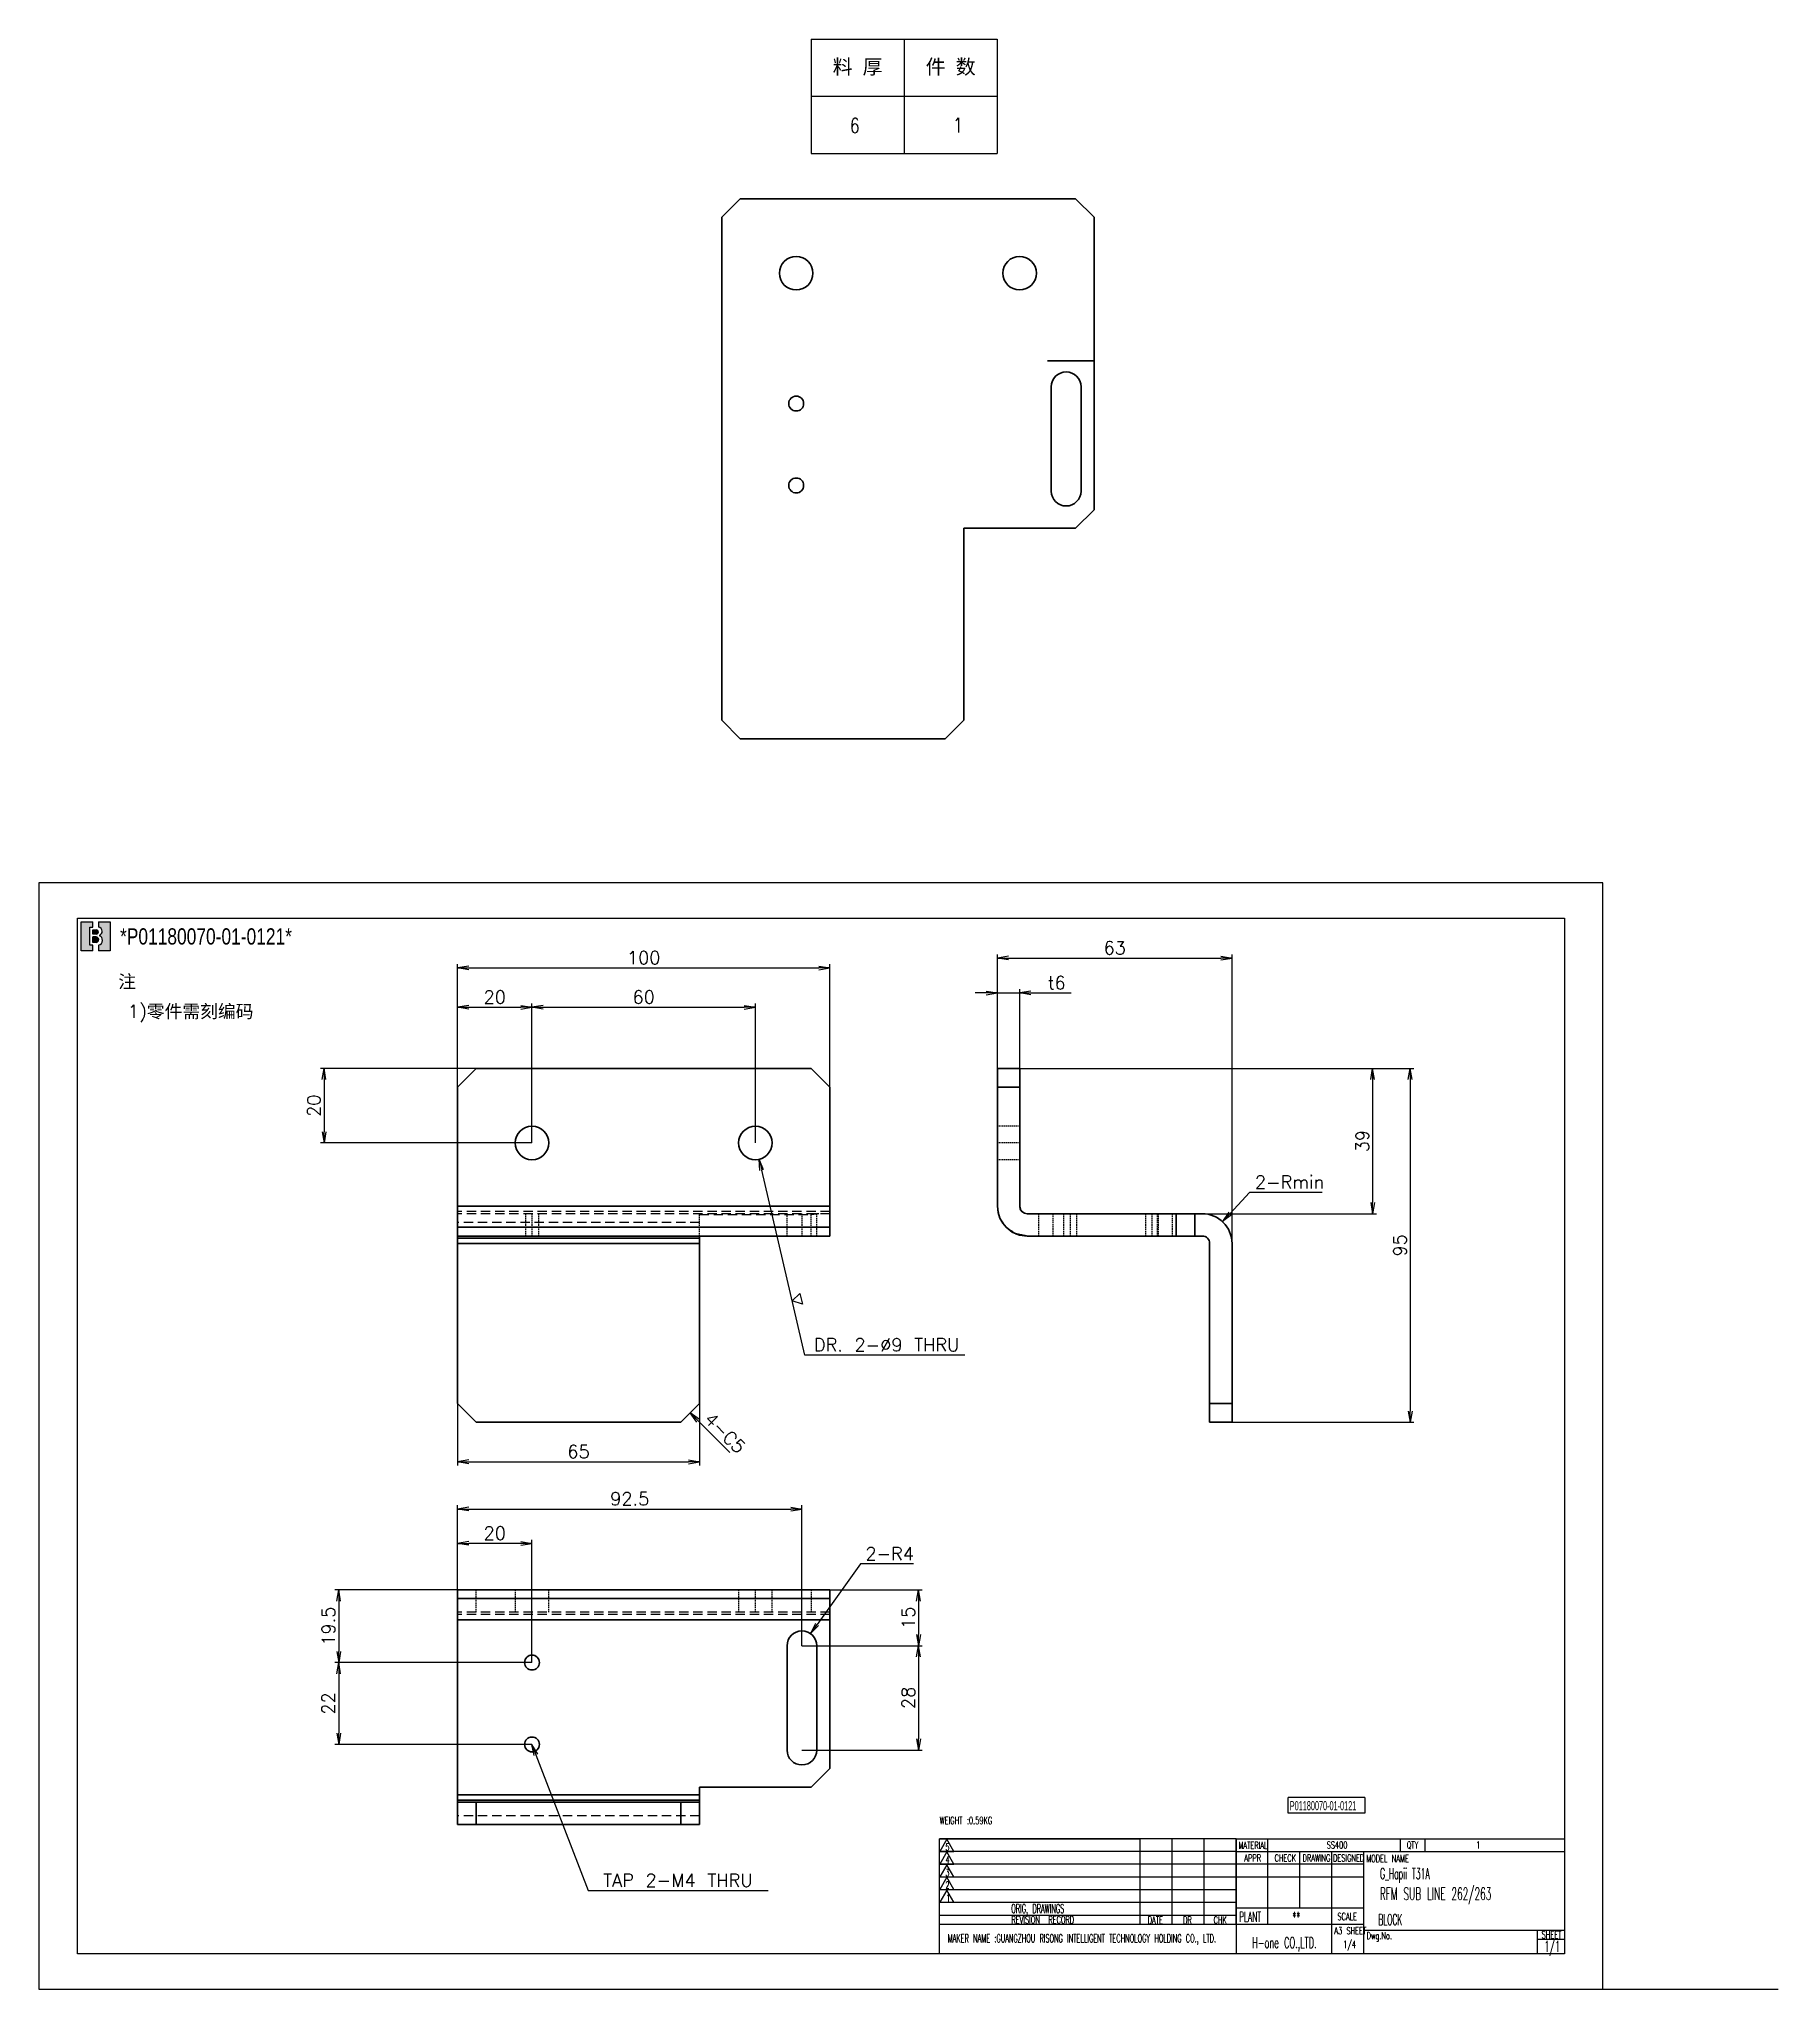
# Model space of a CAD drawing. Header units: inches. Extents: x 172 to 639, y 12 to 535.
import ezdxf
from ezdxf.enums import TextEntityAlignment as Align

# ---------------------------------------------------------------- set-up
doc = ezdxf.new("R2010")
doc.units = ezdxf.units.IN
doc.header["$MEASUREMENT"] = 0
doc.linetypes.add('HIDDEN-HOKUTO', pattern=[3.8, 2.5, -1.3])
doc.layers.add('AM_HID', color=1, linetype='HIDDEN-HOKUTO', lineweight=25)
doc.layers.add('title_frame', color=7, linetype='Continuous')
doc.layers.add('word_dim', color=253, linetype='Continuous')
doc.styles.add('DIM', font='romans.shx', dxfattribs={"width": 0.8, "bigfont": 'bigfont.shx'})
doc.styles.add('MX_NOTE_STANDARD', font='txt.shx', dxfattribs={"bigfont": 'bigfont.shx'})
doc.styles.get("Standard").update_dxf_attribs({"font": 'txt', "bigfont": 'gbcbig.shx'})
doc.dimstyles.new('STANDARD 1-1', dxfattribs={"dimtxt": 3.5, "dimasz": 3, "dimexe": 1, "dimexo": 0, "dimgap": 1, "dimtad": 3, "dimdsep": 46, "dimtxsty": 'Standard', "dimblk1": 'OPEN', "dimblk2": 'OPEN', "dimsah": 1, "dimcen": 0, "dimclrt": 3, "dimazin": 2, "dimtfac": 1, "dimtmove": 0, "dimatfit": 3, "dimldrblk": 'OPEN', "dimfxl": 0, "dimtolj": 1, "dimtzin": 0, "dimarcsym": 0})
doc.dimstyles.new('STANDARD 1-1$3', dxfattribs={"dimtxt": 3.5, "dimasz": 3, "dimexe": 1, "dimexo": 0, "dimgap": 1, "dimtad": 3, "dimtoh": 1, "dimdsep": 46, "dimtxsty": 'Standard', "dimblk1": 'OPEN', "dimblk2": 'OPEN', "dimsah": 1, "dimcen": 0, "dimclrt": 3, "dimazin": 2, "dimtfac": 1, "dimtofl": 0, "dimtmove": 0, "dimatfit": 3, "dimldrblk": 'OPEN', "dimfxl": 0, "dimtolj": 1, "dimtzin": 0, "dimarcsym": 0})
doc.dimstyles.new('STANDARD 1-1$4', dxfattribs={"dimtxt": 3.5, "dimasz": 3, "dimexe": 1, "dimexo": 0, "dimgap": 1, "dimtad": 3, "dimtoh": 1, "dimdsep": 46, "dimtxsty": 'Standard', "dimblk1": 'OPEN', "dimblk2": 'OPEN', "dimsah": 1, "dimcen": 0, "dimclrt": 3, "dimazin": 2, "dimtfac": 1, "dimtofl": 0, "dimtmove": 0, "dimatfit": 3, "dimldrblk": 'OPEN', "dimfxl": 0, "dimtolj": 1, "dimtzin": 0, "dimarcsym": 0})

msp = doc.modelspace()

# ---------------------------------------------------------------- texts
at = {"ltscale": 2, "char_height": 3.5, "attachment_point": 1}
for s, insert, width in [('{\\fSimSun|b0|i0|c134|p2;\\C3;注}', (192.8624140648114, 284.0252590830479), 10.36469167833275), ('{\\Fromans,bigfont|c134;\\C3;1)\\fSimSun|b0|i0|c134|p2;零件需刻编码}', (195.4276689222404, 276.0173102441928), 96.90613264959393)]:
    msp.add_mtext(s, dxfattribs=dict(at, insert=insert, width=width))
at = {"linetype": 'Continuous', "insert": (531.7229470409891, 42.26465797007915), "char_height": 3, "width": 50.90000000000009, "attachment_point": 4}
msp.add_mtext('{\\W0.5;\\C3;G_Hapii T31A}', dxfattribs=at)
at = {"layer": 'title_frame', "color": 3, "style": 'MX_NOTE_STANDARD'}
for s, height, width, p in [('WEIGHT :0.59KG ', 1.96, 0.5450000000000002, (413.4451166031447, 56.06038438047255)), ('5', 1.87964, 0.5450000000000002, (415.0060804466864, 48.95896538134331)), ('4', 1.87964, 0.5450000000000002, (415.0060804466864, 45.55121933180782)), ('MATERIAL', 1.933344, 0.5450000000000002, (493.7179282605155, 49.38292582769065)), ('APPR', 1.933344, 0.5450000000000002, (495.3136076712633, 45.98116751880081)), ('CHECK', 1.933344, 0.5450000000000002, (503.4094674465393, 45.98116751880081)), ('DRAWING', 1.933344, 0.5450000000000002, (510.9289680405725, 45.98116751880081)), ('SS400', 1.933344, 0.5450000000000002, (517.4191683177867, 49.46685184678574)), ('DESIGNED', 1.933344, 0.5450000000000002, (519.1204477651133, 45.98116751880081)), ('MODEL NAME', 1.933344, 0.5450000000000002, (528.0488874720265, 45.8338155729267)), ('QTY', 1.933344, 0.5450000000000002, (538.9189290602314, 49.46685184678574)), ('1', 1.933344, 0.5450000000000002, (557.546748197821, 49.46685184678574)), ('3', 1.87964, 0.5450000000000002, (415.0060804466864, 42.0922727321573)), ('2', 1.87964, 0.5450000000000002, (415.0060804466864, 38.74738748608217)), ('1', 1.87964, 0.5450000000000002, (415.2023225258251, 35.28844088642801)), ('RFM SUB LINE 262/263', 3.300000000000001, 0.534099999999995, (531.6846182337847, 35.69556267194059)), ('ORIG, DRAWINGS', 2.362976051216126, 0.5450000000000002, (432.694622463119, 32.18315229193978)), ('PLANT', 2.6852, 0.5450000000000002, (493.8818631351985, 29.83839702445186)), ('**', 2.6852, 0.5450000000000002, (508.238763791576, 29.83839702445186)), ('SCALE', 1.933344, 0.5450000000000002, (520.2964227764257, 30.27901500872905)), ('BLOCK', 2.94, 0.5, (531.2707941761998, 28.95342317117103)), ('MAKER NAME :GUANGZHOU RISONG INTELLIGENT TECHNOLOGY HOLDING CO., LTD.', 2.16, 0.5341000000000022, (415.6446737891326, 24.31081661021891)), ('REVISION  RECORD', 1.933344, 0.5450000000000002, (432.7446517501901, 29.40172945373489)), ('DATE', 1.933344, 0.5450000000000002, (469.358100363004, 29.32187473549276)), ('DR', 1.933344, 0.5450000000000002, (478.8520883248946, 29.31165657825988)), ('CHK', 1.933344, 0.5450000000000002, (487.028726085782, 29.34442039534917)), ('A3 SHEET', 1.933344, 0.5450000000000002, (519.4754155687494, 26.46147095786147)), ('Dwg.No.', 1.933344, 0.5450000000000002, (528.1347425642105, 25.14257260336819)), ('SHEET', 1.933344, 0.5450000000000002, (575.1357179656422, 25.37196048447878)), ('H-one CO.,LTD.', 2.94, 0.5450000000000002, (497.4016864319217, 22.76287932477646)), ('1/4', 1.933344, 0.5450000000000002, (521.8271586217832, 22.78216672842029)), ('1/1', 3, 0.5340999999999667, (575.8526394198796, 21.72027200789818))]:
    msp.add_text(s, height=height, dxfattribs=dict(at, width=width)).set_placement(p)
at = {"layer": 'title_frame', "color": 3, "insert": (507.4871691256792, 62.22339886842166), "char_height": 2.45, "width": 4.110702489910182, "attachment_point": 1, "style": 'MX_NOTE_STANDARD'}
msp.add_mtext('{\\f3 of 9 Barcode|b0|i0|c0|p82;\\W0.5;P01180070-\\f3 of 9 Barcode|b0|i0|c134|p82;01\\f3 of 9 Barcode|b0|i0|c0|p82;-0\\f3 of 9 Barcode|b0|i0|c134|p82;121}', dxfattribs=at)
at = {"layer": 'word_dim', "color": 3, "linetype": 'Continuous', "ltscale": 2}
msp.add_text('4-C5', height=3.5, rotation=315, dxfattribs=at).set_placement((349.9691028541072, 164.4391683240079))
at = {"layer": 'word_dim', "color": 3, "linetype": 'Continuous', "insert": (193.3359669080034, 296.5656863137648), "char_height": 4.361, "width": 100, "attachment_point": 1}
msp.add_mtext('{\\f3 of 9 Barcode|b0|i0|c0|p82;\\W0.8;*P01180070-\\f3 of 9 Barcode|b0|i0|c134|p82;01\\f3 of 9 Barcode|b0|i0|c0|p82;-0\\f3 of 9 Barcode|b0|i0|c134|p82;121\\f3 of 9 Barcode|b0|i0|c0|p82;*}', dxfattribs=at)
at = {"layer": 'word_dim', "color": 3, "linetype": 'Continuous', "ltscale": 2, "insert": (323.0721511995741, 39.20826302691568), "char_height": 3.5, "attachment_point": 7}
msp.add_mtext('\\A1;TAP 2-M4 THRU', dxfattribs=at)

# ---------------------------------------------------------------- blocks, each defined once
blk = doc.blocks.new('B\\M+18B40\\M+196A7\\M+100CF\\M+100B0\\M+100B8')
blk.add_hatch(color=1).paths.add_polyline_path([(0.3999999986702711, 0.8149999997779807), (0.3999999986702711, 0.9999999997779806), (-1.3297288e-09, 0.9999999997779806), (-1.3297288e-09, -2.220193e-10), (0.3999999986702711, -2.220193e-10), (0.3999999986702711, 0.1849999997779807), (0.2999999986702711, 0.1849999997779807), (0.2999999986702711, 0.8149999997779807)])
h = blk.add_hatch(color=1)
edge = h.paths.add_edge_path()
edge.add_arc((0.5299999986702706, 0.6449999997779808), 0.07, 359.9999999999989, 450)
edge.add_line((0.5299999986702706, 0.7149999997779806), (0.3999999986702711, 0.7149999997779806))
edge.add_line((0.3999999986702711, 0.7149999997779806), (0.3999999986702711, 0.5749999997779809))
edge.add_line((0.3999999986702711, 0.5749999997779809), (0.5299999986702701, 0.5749999997779809))
edge.add_arc((0.5299999986702701, 0.6449999997779808), 0.07, 270, 359.9999999999999)
h = blk.add_hatch(color=1)
edge = h.paths.add_edge_path()
edge.add_line((0.5999999986702714, 0.9999999997779806), (0.5999999986702718, 0.8142220507965398))
edge.add_arc((0.5849999986702712, 0.6699999997779816), 0.1449999999999991, -5.115907697472721e-13, 84.06222754839428, ccw=False)
edge.add_arc((0.5849999986702707, 0.6699999997779802), 0.1449999999999993, -69.82872865353448, 1.1368683772161603e-13, ccw=False)
edge.add_line((0.6349999986702715, 0.5338934238898192), (0.6349999986702711, 0.5120827805020305))
edge.add_arc((0.5699999986702688, 0.3549999997779789), 0.1700000000000021, 3.979039320256561e-13, 67.5204943905955, ccw=False)
edge.add_arc((0.5699999986702724, 0.3549999997779802), 0.1699999999999993, -79.83575137827683, 0, ccw=False)
edge.add_line((0.5999999986702714, 0.1876679944711657), (0.5999999986702714, -2.220192918400699e-10))
edge.add_line((0.5999999986702714, -2.220193e-10), (0.9999999986702712, -2.220193e-10))
edge.add_line((0.9999999986702712, -2.220193e-10), (0.9999999986702712, 0.9999999997779806))
edge.add_line((0.9999999986702712, 0.9999999997779806), (0.5999999986702714, 0.9999999997779806))
h = blk.add_hatch(color=1)
edge = h.paths.add_edge_path()
edge.add_arc((0.5149999986702705, 0.3799999997779802), 0.095, 1.018e-13, 90)
edge.add_line((0.5149999986702705, 0.4749999997779804), (0.3999999986702711, 0.4749999997779808))
edge.add_line((0.3999999986702711, 0.4749999997779808), (0.3999999986702711, 0.2849999997779809))
edge.add_line((0.3999999986702711, 0.2849999997779809), (0.5149999986702718, 0.2849999997779809))
edge.add_arc((0.5149999986702718, 0.379999999777981), 0.095, 270, 360.0000000000003)
at = {"color": 1}
for p, q in [((-1.3297288e-09, -2.220193e-10), (-1.3297288e-09, 0.9999999997779806)), ((-1.3297288e-09, 0.9999999997779806), (0.3999999986702711, 0.9999999997779806)), ((0.2999999986702711, 0.8149999997779807), (0.3999999986702711, 0.8149999997779807)), ((0.2999999986702711, 0.1849999997779807), (0.2999999986702711, 0.8149999997779807)), ((0.3999999986702711, 0.8149999997779807), (0.3999999986702711, 0.9999999997779806)), ((0.3999999986702711, 0.7149999997779806), (0.5299999986702706, 0.7149999997779806)), ((0.3999999986702711, 0.5749999997779809), (0.3999999986702711, 0.7149999997779806)), ((0.5999999986702714, 0.9999999997779806), (0.5999999986702718, 0.8142220507965398)), ((0.5999999986702714, 0.9999999997779806), (0.9999999986702712, 0.9999999997779806)), ((0.9999999986702712, 0.9999999997779806), (0.9999999986702712, -2.220193e-10)), ((0.3999999986702711, 0.1849999997779807), (0.2999999986702711, 0.1849999997779807)), ((0.5299999986702701, 0.5749999997779809), (0.3999999986702711, 0.5749999997779809)), ((0.5149999986702705, 0.4749999997779804), (0.3999999986702711, 0.4749999997779808)), ((0.3999999986702711, 0.2849999997779809), (0.3999999986702711, 0.4749999997779808)), ((0.5149999986702718, 0.2849999997779809), (0.3999999986702711, 0.2849999997779809)), ((0.3999999986702711, -2.220193e-10), (0.3999999986702711, 0.1849999997779807)), ((0.5699999986702711, 0.5249999997779802), (0.5699999986702716, 0.5249999997779807)), ((0.5999999986702705, 0.6449999997779794), (0.59999999867027, 0.6449999997779803)), ((0.5999999986702714, 0.1876679944711657), (0.5999999986702714, -2.220193e-10)), ((0.6099999986702707, 0.3799999997779806), (0.609999998670272, 0.3799999997779815)), ((0.6349999986702715, 0.5338934238898192), (0.6349999986702711, 0.5120827805020305)), ((0.7299999986702704, 0.6699999997779807), (0.7299999986702704, 0.6699999997779802)), ((0.739999998670271, 0.3549999997779802), (0.739999998670271, 0.3549999997779802)), ((0.3999999986702711, -2.220193e-10), (-1.3297288e-09, -2.220193e-10)), ((0.9999999986702712, -2.220193e-10), (0.5999999986702714, -2.220193e-10))]:
    blk.add_line(p, q, dxfattribs=at)
for centre, radius, start, end in [((0.5299999986702706, 0.6449999997779808), 0.07, 359.9999999999989, 90), ((0.5849999986702712, 0.6699999997779816), 0.1449999999999991, 359.9999999999995, 84.06222754839432), ((0.5149999986702705, 0.3799999997779802), 0.095, 1.018e-13, 90), ((0.5149999986702718, 0.379999999777981), 0.095, 270, 2.799e-13), ((0.5299999986702701, 0.6449999997779808), 0.07, 270, 359.9999999999999), ((0.5699999986702724, 0.3549999997779802), 0.1699999999999993, 280.1642486217232, 0), ((0.5849999986702707, 0.6699999997779802), 0.1449999999999993, 290.1712713464655, 1.781e-13), ((0.5699999986702688, 0.3549999997779789), 0.1700000000000021, 4.58e-13, 67.52049439059552)]:
    blk.add_arc(centre, radius, start, end, dxfattribs=at)
blk.add_attdef('B機密ﾏｰｸ', (-0.0857467348302255, 1.074949466596297), '', height=0.2)
blk = doc.blocks.new('_Open')
at = {"color": 0, "lineweight": -2}
for p, q in [((-1, 0.1666666666666667), (0, 0)), ((-1, -0.1666666666666667), (0, 0)), ((0, 0), (-1, 0))]:
    blk.add_line(p, q, dxfattribs=at)
blk = doc.blocks.new('*D22')
at = {"layer": 'DEFPOINTS', "color": 0, "linetype": 'Continuous', "ltscale": 2, "transparency": 16777216}
for p in [(383.9691028541072, 285.9169467492485), (283.9691028541072, 253.9391683240079), (383.9691028541072, 253.9391683240079)]:
    blk.add_point(p, dxfattribs=at)
at = {"layer": 'word_dim', "color": 0, "linetype": 'Continuous', "lineweight": -2, "ltscale": 2, "transparency": 16777216}
for p, q in [((283.9691028541072, 253.9391683240079), (283.9691028541072, 286.9169467492485)), ((286.9691028541072, 285.9169467492485), (380.9691028541072, 285.9169467492485)), ((383.9691028541072, 253.9391683240079), (383.9691028541072, 286.9169467492485))]:
    blk.add_line(p, q, dxfattribs=at)
at = {"layer": 'word_dim', "color": 0, "linetype": 'Continuous', "lineweight": -2, "ltscale": 2, "transparency": 16777216, "xscale": 3, "yscale": 3, "zscale": 3, "rotation": 180}
blk.add_blockref('_Open', (283.9691028541072, 285.9169467492485), dxfattribs=at)
at = {"layer": 'word_dim', "color": 0, "linetype": 'Continuous', "lineweight": -2, "ltscale": 2, "transparency": 16777216, "xscale": 3, "yscale": 3, "zscale": 3}
blk.add_blockref('_Open', (383.9691028541072, 285.9169467492485), dxfattribs=at)
at = {"layer": 'word_dim', "color": 3, "linetype": 'Continuous', "ltscale": 2, "transparency": 16777216, "insert": (333.9691028541072, 288.6669467492485), "char_height": 3.5, "attachment_point": 5}
blk.add_mtext('\\A1;100', dxfattribs=at)
blk = doc.blocks.new('*D23')
at = {"layer": 'DEFPOINTS', "color": 0, "linetype": 'Continuous', "ltscale": 2, "transparency": 16777216}
for p in [(428.9691028541072, 258.9391683240079), (491.9691028541072, 163.9391683240079), (539.8190249309353, 163.9391683240079)]:
    blk.add_point(p, dxfattribs=at)
at = {"layer": 'word_dim', "color": 0, "linetype": 'Continuous', "lineweight": -2, "ltscale": 2, "transparency": 16777216}
for p, q in [((428.9691028541072, 258.9391683240079), (540.8190249309354, 258.9391683240079)), ((539.8190249309353, 255.9391683240079), (539.8190249309353, 166.9391683240079)), ((491.9691028541072, 163.9391683240079), (540.8190249309353, 163.9391683240079))]:
    blk.add_line(p, q, dxfattribs=at)
at = {"layer": 'word_dim', "color": 0, "linetype": 'Continuous', "lineweight": -2, "ltscale": 2, "transparency": 16777216, "xscale": 3, "yscale": 3, "zscale": 3}
for p, rotation in [((539.8190249309354, 258.9391683240079), 90), ((539.8190249309353, 163.9391683240079), 270)]:
    blk.add_blockref('_Open', p, dxfattribs=dict(at, rotation=rotation))
at = {"layer": 'word_dim', "color": 3, "linetype": 'Continuous', "ltscale": 2, "transparency": 16777216, "insert": (537.0690249309353, 211.439168324008), "char_height": 3.5, "attachment_point": 5, "rotation": 90}
blk.add_mtext('\\A1;95', dxfattribs=at)
blk = doc.blocks.new('*D24')
at = {"layer": 'DEFPOINTS', "color": 0, "linetype": 'Continuous', "ltscale": 2, "transparency": 16777216}
for p in [(491.9691028541072, 288.561520659323), (428.9691028541072, 258.9391683240079), (491.9691028541072, 206.0028397614748)]:
    blk.add_point(p, dxfattribs=at)
at = {"layer": 'word_dim', "color": 0, "linetype": 'Continuous', "lineweight": -2, "ltscale": 2, "transparency": 16777216}
for p, q in [((428.9691028541072, 258.9391683240079), (428.9691028541072, 289.561520659323)), ((431.9691028541072, 288.561520659323), (488.9691028541072, 288.561520659323)), ((491.9691028541072, 206.0028397614748), (491.9691028541072, 289.561520659323))]:
    blk.add_line(p, q, dxfattribs=at)
at = {"layer": 'word_dim', "color": 0, "linetype": 'Continuous', "lineweight": -2, "ltscale": 2, "transparency": 16777216, "xscale": 3, "yscale": 3, "zscale": 3, "rotation": 180}
blk.add_blockref('_Open', (428.9691028541072, 288.561520659323), dxfattribs=at)
at = {"layer": 'word_dim', "color": 0, "linetype": 'Continuous', "lineweight": -2, "ltscale": 2, "transparency": 16777216, "xscale": 3, "yscale": 3, "zscale": 3}
blk.add_blockref('_Open', (491.9691028541072, 288.561520659323), dxfattribs=at)
at = {"layer": 'word_dim', "color": 3, "linetype": 'Continuous', "ltscale": 2, "transparency": 16777216, "insert": (460.4691028541072, 291.311520659323), "char_height": 3.5, "attachment_point": 5}
blk.add_mtext('\\A1;63', dxfattribs=at)
blk = doc.blocks.new('*D25')
at = {"layer": 'DEFPOINTS', "color": 0, "linetype": 'Continuous', "ltscale": 2, "transparency": 16777216}
for p in [(434.9691028541072, 279.2026345399951), (428.9691028541072, 258.9391683240079), (434.9691028541072, 258.9391683240079)]:
    blk.add_point(p, dxfattribs=at)
at = {"layer": 'word_dim', "color": 0, "linetype": 'Continuous', "lineweight": -2, "ltscale": 2, "transparency": 16777216}
for p, q in [((425.9691028541072, 279.2026345399951), (422.9691028541072, 279.2026345399951)), ((428.9691028541072, 258.9391683240079), (428.9691028541072, 280.2026345399951)), ((428.9691028541072, 279.2026345399951), (434.9691028541072, 279.2026345399951)), ((434.9691028541072, 258.9391683240079), (434.9691028541072, 280.2026345399951)), ((437.9691028541072, 279.2026345399951), (448.8024361874405, 279.2026345399951))]:
    blk.add_line(p, q, dxfattribs=at)
at = {"layer": 'word_dim', "color": 0, "linetype": 'Continuous', "lineweight": -2, "ltscale": 2, "transparency": 16777216, "xscale": 3, "yscale": 3, "zscale": 3}
blk.add_blockref('_Open', (428.9691028541072, 279.2026345399951), dxfattribs=at)
at = {"layer": 'word_dim', "color": 0, "linetype": 'Continuous', "lineweight": -2, "ltscale": 2, "transparency": 16777216, "xscale": 3, "yscale": 3, "zscale": 3, "rotation": 180}
blk.add_blockref('_Open', (434.9691028541072, 279.2026345399951), dxfattribs=at)
at = {"layer": 'word_dim', "color": 3, "linetype": 'Continuous', "ltscale": 2, "transparency": 16777216, "insert": (444.8857695207739, 281.9526345399951), "char_height": 3.5, "attachment_point": 5}
blk.add_mtext('\\A1;t6', dxfattribs=at)
blk = doc.blocks.new('*D26')
at = {"layer": 'DEFPOINTS', "color": 0, "linetype": 'Continuous', "ltscale": 2, "transparency": 16777216}
for p in [(489.4027099664106, 217.8107876704154), (483.9691028541071, 211.9391683240234)]:
    blk.add_point(p, dxfattribs=at)
at = {"layer": 'word_dim', "color": 0, "linetype": 'Continuous', "lineweight": -2, "ltscale": 2, "transparency": 16777216}
for p, q in [((496.6723034169362, 225.6663953104782), (491.4403126335275, 220.0126449253158)), ((516.1723034169315, 225.6663953104782), (496.6723034169362, 225.6663953104782))]:
    blk.add_line(p, q, dxfattribs=at)
at = {"layer": 'word_dim', "color": 0, "linetype": 'Continuous', "lineweight": -2, "ltscale": 2, "transparency": 16777216, "xscale": 3, "yscale": 3, "zscale": 3, "rotation": 227.2187707893179}
blk.add_blockref('_Open', (489.4027099664106, 217.8107876704154), dxfattribs=at)
at = {"layer": 'word_dim', "color": 3, "linetype": 'Continuous', "ltscale": 2, "transparency": 16777216, "insert": (507.4223034169315, 228.4163953104782), "char_height": 3.5, "attachment_point": 5}
blk.add_mtext('\\A1;2-Rmin', dxfattribs=at)
blk = doc.blocks.new('*D27')
at = {"layer": 'DEFPOINTS', "color": 0, "linetype": 'Continuous', "ltscale": 2, "transparency": 16777216}
for p in [(434.9691028541072, 258.9391683240079), (448.4691028541072, 219.9391683240079), (529.7454705061625, 219.9391683240079)]:
    blk.add_point(p, dxfattribs=at)
at = {"layer": 'word_dim', "color": 0, "linetype": 'Continuous', "lineweight": -2, "ltscale": 2, "transparency": 16777216}
for p, q in [((434.9691028541072, 258.9391683240079), (530.7454705061626, 258.9391683240079)), ((529.7454705061625, 255.9391683240079), (529.7454705061625, 222.9391683240079)), ((448.4691028541072, 219.9391683240079), (530.7454705061625, 219.9391683240079))]:
    blk.add_line(p, q, dxfattribs=at)
at = {"layer": 'word_dim', "color": 0, "linetype": 'Continuous', "lineweight": -2, "ltscale": 2, "transparency": 16777216, "xscale": 3, "yscale": 3, "zscale": 3}
for p, rotation in [((529.7454705061626, 258.9391683240079), 90), ((529.7454705061625, 219.9391683240079), 270)]:
    blk.add_blockref('_Open', p, dxfattribs=dict(at, rotation=rotation))
at = {"layer": 'word_dim', "color": 3, "linetype": 'Continuous', "ltscale": 2, "transparency": 16777216, "insert": (526.9954705061625, 239.439168324008), "char_height": 3.5, "attachment_point": 5, "rotation": 90}
blk.add_mtext('\\A1;39', dxfattribs=at)
blk = doc.blocks.new('*D28')
at = {"layer": 'DEFPOINTS', "color": 0, "linetype": 'Continuous', "ltscale": 2, "transparency": 16777216}
for p in [(303.9691028541072, 275.3561792427441), (283.9691028541072, 253.9391683240079), (303.9691028541072, 238.9391683240079)]:
    blk.add_point(p, dxfattribs=at)
at = {"layer": 'word_dim', "color": 0, "linetype": 'Continuous', "lineweight": -2, "ltscale": 2, "transparency": 16777216}
for p, q in [((283.9691028541072, 253.9391683240079), (283.9691028541072, 276.3561792427441)), ((286.9691028541072, 275.3561792427441), (300.9691028541072, 275.3561792427441)), ((303.9691028541072, 238.9391683240079), (303.9691028541072, 276.3561792427441))]:
    blk.add_line(p, q, dxfattribs=at)
at = {"layer": 'word_dim', "color": 0, "linetype": 'Continuous', "lineweight": -2, "ltscale": 2, "transparency": 16777216, "xscale": 3, "yscale": 3, "zscale": 3, "rotation": 180}
blk.add_blockref('_Open', (283.9691028541072, 275.3561792427441), dxfattribs=at)
at = {"layer": 'word_dim', "color": 0, "linetype": 'Continuous', "lineweight": -2, "ltscale": 2, "transparency": 16777216, "xscale": 3, "yscale": 3, "zscale": 3}
blk.add_blockref('_Open', (303.9691028541072, 275.3561792427441), dxfattribs=at)
at = {"layer": 'word_dim', "color": 3, "linetype": 'Continuous', "ltscale": 2, "transparency": 16777216, "insert": (293.9691028541072, 278.1061792427441), "char_height": 3.5, "attachment_point": 5}
blk.add_mtext('\\A1;20', dxfattribs=at)
blk = doc.blocks.new('*D29')
at = {"layer": 'DEFPOINTS', "color": 0, "linetype": 'Continuous', "ltscale": 2, "transparency": 16777216}
for p in [(363.9691028541072, 275.3561792427441), (303.9691028541072, 238.9391683240079), (363.9691028541072, 238.9391683240079)]:
    blk.add_point(p, dxfattribs=at)
at = {"layer": 'word_dim', "color": 0, "linetype": 'Continuous', "lineweight": -2, "ltscale": 2, "transparency": 16777216}
for p, q in [((303.9691028541072, 238.9391683240079), (303.9691028541072, 276.3561792427441)), ((306.9691028541072, 275.3561792427441), (360.9691028541072, 275.3561792427441)), ((363.9691028541072, 238.9391683240079), (363.9691028541072, 276.3561792427441))]:
    blk.add_line(p, q, dxfattribs=at)
at = {"layer": 'word_dim', "color": 0, "linetype": 'Continuous', "lineweight": -2, "ltscale": 2, "transparency": 16777216, "xscale": 3, "yscale": 3, "zscale": 3, "rotation": 180}
blk.add_blockref('_Open', (303.9691028541072, 275.3561792427441), dxfattribs=at)
at = {"layer": 'word_dim', "color": 0, "linetype": 'Continuous', "lineweight": -2, "ltscale": 2, "transparency": 16777216, "xscale": 3, "yscale": 3, "zscale": 3}
blk.add_blockref('_Open', (363.9691028541072, 275.3561792427441), dxfattribs=at)
at = {"layer": 'word_dim', "color": 3, "linetype": 'Continuous', "ltscale": 2, "transparency": 16777216, "insert": (333.9691028541072, 278.1061792427441), "char_height": 3.5, "attachment_point": 5}
blk.add_mtext('\\A1;60', dxfattribs=at)
blk = doc.blocks.new('*D30')
at = {"layer": 'DEFPOINTS', "color": 0, "linetype": 'Continuous', "ltscale": 2, "transparency": 16777216}
for p in [(291.9931371281361, 258.9391683240079), (248.1410520506704, 238.9391683240079), (303.9691028541072, 238.9391683240079)]:
    blk.add_point(p, dxfattribs=at)
at = {"layer": 'word_dim', "color": 0, "linetype": 'Continuous', "lineweight": -2, "ltscale": 2, "transparency": 16777216}
for p, q in [((291.9931371281361, 258.9391683240079), (247.1410520506704, 258.9391683240079)), ((248.1410520506704, 255.9391683240079), (248.1410520506704, 241.9391683240079)), ((303.9691028541072, 238.9391683240079), (247.1410520506704, 238.9391683240079))]:
    blk.add_line(p, q, dxfattribs=at)
at = {"layer": 'word_dim', "color": 0, "linetype": 'Continuous', "lineweight": -2, "ltscale": 2, "transparency": 16777216, "xscale": 3, "yscale": 3, "zscale": 3}
for p, rotation in [((248.1410520506704, 258.9391683240079), 90), ((248.1410520506704, 238.9391683240079), 270)]:
    blk.add_blockref('_Open', p, dxfattribs=dict(at, rotation=rotation))
at = {"layer": 'word_dim', "color": 3, "linetype": 'Continuous', "ltscale": 2, "transparency": 16777216, "insert": (245.3910520506703, 248.939168324008), "char_height": 3.5, "attachment_point": 5, "rotation": 90}
blk.add_mtext('\\A1;20', dxfattribs=at)
blk = doc.blocks.new('*D31')
at = {"layer": 'DEFPOINTS', "color": 0, "linetype": 'Continuous', "ltscale": 2, "transparency": 16777216}
for p in [(283.9691028541072, 131.4220019840374), (283.9691028541072, 99.43916832400794), (303.9691028541072, 99.43916832400794)]:
    blk.add_point(p, dxfattribs=at)
at = {"layer": 'word_dim', "color": 0, "linetype": 'Continuous', "lineweight": -2, "ltscale": 2, "transparency": 16777216}
for p, q in [((283.9691028541072, 99.43916832400794), (283.9691028541072, 132.4220019840374)), ((300.9691028541072, 131.4220019840374), (286.9691028541072, 131.4220019840374)), ((303.9691028541072, 99.43916832400794), (303.9691028541072, 132.4220019840374))]:
    blk.add_line(p, q, dxfattribs=at)
at = {"layer": 'word_dim', "color": 0, "linetype": 'Continuous', "lineweight": -2, "ltscale": 2, "transparency": 16777216, "xscale": 3, "yscale": 3, "zscale": 3, "rotation": 180}
blk.add_blockref('_Open', (283.9691028541072, 131.4220019840374), dxfattribs=at)
at = {"layer": 'word_dim', "color": 0, "linetype": 'Continuous', "lineweight": -2, "ltscale": 2, "transparency": 16777216, "xscale": 3, "yscale": 3, "zscale": 3}
blk.add_blockref('_Open', (303.9691028541072, 131.4220019840374), dxfattribs=at)
at = {"layer": 'word_dim', "color": 3, "linetype": 'Continuous', "ltscale": 2, "transparency": 16777216, "insert": (293.9691028541072, 134.1720019840374), "char_height": 3.5, "attachment_point": 5}
blk.add_mtext('\\A1;20', dxfattribs=at)
blk = doc.blocks.new('*D32')
at = {"layer": 'DEFPOINTS', "color": 0, "linetype": 'Continuous', "ltscale": 2, "transparency": 16777216}
for p in [(376.4691028541072, 140.645613727365), (283.9691028541072, 107.257429073086), (376.4691028541072, 103.9391683240079)]:
    blk.add_point(p, dxfattribs=at)
at = {"layer": 'word_dim', "color": 0, "linetype": 'Continuous', "lineweight": -2, "ltscale": 2, "transparency": 16777216}
for p, q in [((283.9691028541072, 107.257429073086), (283.9691028541072, 141.645613727365)), ((376.4691028541072, 103.9391683240079), (376.4691028541072, 141.645613727365)), ((286.9691028541072, 140.645613727365), (373.4691028541072, 140.645613727365))]:
    blk.add_line(p, q, dxfattribs=at)
at = {"layer": 'word_dim', "color": 0, "linetype": 'Continuous', "lineweight": -2, "ltscale": 2, "transparency": 16777216, "xscale": 3, "yscale": 3, "zscale": 3, "rotation": 180}
blk.add_blockref('_Open', (283.9691028541072, 140.645613727365), dxfattribs=at)
at = {"layer": 'word_dim', "color": 0, "linetype": 'Continuous', "lineweight": -2, "ltscale": 2, "transparency": 16777216, "xscale": 3, "yscale": 3, "zscale": 3}
blk.add_blockref('_Open', (376.4691028541072, 140.645613727365), dxfattribs=at)
at = {"layer": 'word_dim', "color": 3, "linetype": 'Continuous', "ltscale": 2, "transparency": 16777216, "insert": (330.2191028541072, 143.395613727365), "char_height": 3.5, "attachment_point": 5}
blk.add_mtext('\\A1;92.5', dxfattribs=at)
blk = doc.blocks.new('*D33')
at = {"layer": 'DEFPOINTS', "color": 0, "linetype": 'Continuous', "ltscale": 2, "transparency": 16777216}
for p in [(283.9691028541072, 118.9391683240079), (252.0612086230483, 99.43916832400795), (303.9691028541072, 99.43916832400794)]:
    blk.add_point(p, dxfattribs=at)
at = {"layer": 'word_dim', "color": 0, "linetype": 'Continuous', "lineweight": -2, "ltscale": 2, "transparency": 16777216}
for p, q in [((283.9691028541072, 118.9391683240079), (251.0612086230483, 118.9391683240079)), ((252.0612086230483, 115.9391683240079), (252.0612086230483, 102.439168324008)), ((303.9691028541072, 99.43916832400794), (251.0612086230483, 99.43916832400795))]:
    blk.add_line(p, q, dxfattribs=at)
at = {"layer": 'word_dim', "color": 0, "linetype": 'Continuous', "lineweight": -2, "ltscale": 2, "transparency": 16777216, "xscale": 3, "yscale": 3, "zscale": 3}
for p, rotation in [((252.0612086230483, 118.9391683240079), 90), ((252.0612086230483, 99.43916832400795), 270)]:
    blk.add_blockref('_Open', p, dxfattribs=dict(at, rotation=rotation))
at = {"layer": 'word_dim', "color": 3, "linetype": 'Continuous', "ltscale": 2, "transparency": 16777216, "insert": (249.3112086230482, 109.189168324008), "char_height": 3.5, "attachment_point": 5, "rotation": 90}
blk.add_mtext('\\A1;19.5', dxfattribs=at)
blk = doc.blocks.new('*D34')
at = {"layer": 'DEFPOINTS', "color": 0, "linetype": 'Continuous', "ltscale": 2, "transparency": 16777216}
for p in [(303.9691028541072, 99.43916832400794), (252.0612086230483, 77.43916832400795), (303.9691028541072, 77.43916832400794)]:
    blk.add_point(p, dxfattribs=at)
at = {"layer": 'word_dim', "color": 0, "linetype": 'Continuous', "lineweight": -2, "ltscale": 2, "transparency": 16777216}
for p, q in [((303.9691028541072, 99.43916832400794), (251.0612086230483, 99.43916832400795)), ((252.0612086230483, 96.43916832400795), (252.0612086230483, 80.43916832400795)), ((303.9691028541072, 77.43916832400794), (251.0612086230483, 77.43916832400795))]:
    blk.add_line(p, q, dxfattribs=at)
at = {"layer": 'word_dim', "color": 0, "linetype": 'Continuous', "lineweight": -2, "ltscale": 2, "transparency": 16777216, "xscale": 3, "yscale": 3, "zscale": 3}
for p, rotation in [((252.0612086230483, 99.43916832400795), 90), ((252.0612086230483, 77.43916832400795), 270)]:
    blk.add_blockref('_Open', p, dxfattribs=dict(at, rotation=rotation))
at = {"layer": 'word_dim', "color": 3, "linetype": 'Continuous', "ltscale": 2, "transparency": 16777216, "insert": (249.3112086230482, 88.439168324008), "char_height": 3.5, "attachment_point": 5, "rotation": 90}
blk.add_mtext('\\A1;22', dxfattribs=at)
blk = doc.blocks.new('*D35')
at = {"layer": 'DEFPOINTS', "color": 0, "linetype": 'Continuous', "ltscale": 2, "transparency": 16777216}
for p in [(383.9691028541072, 118.9391683240079), (376.4691028541072, 103.9391683240079), (407.7801385258151, 103.9391683240079)]:
    blk.add_point(p, dxfattribs=at)
at = {"layer": 'word_dim', "color": 0, "linetype": 'Continuous', "lineweight": -2, "ltscale": 2, "transparency": 16777216}
for p, q in [((383.9691028541072, 118.9391683240079), (408.7801385258151, 118.9391683240079)), ((407.7801385258151, 115.9391683240079), (407.7801385258151, 106.9391683240079)), ((376.4691028541072, 103.9391683240079), (408.7801385258151, 103.9391683240079))]:
    blk.add_line(p, q, dxfattribs=at)
at = {"layer": 'word_dim', "color": 0, "linetype": 'Continuous', "lineweight": -2, "ltscale": 2, "transparency": 16777216, "xscale": 3, "yscale": 3, "zscale": 3}
for p, rotation in [((407.7801385258151, 118.9391683240079), 90), ((407.7801385258151, 103.9391683240079), 270)]:
    blk.add_blockref('_Open', p, dxfattribs=dict(at, rotation=rotation))
at = {"layer": 'word_dim', "color": 3, "linetype": 'Continuous', "ltscale": 2, "transparency": 16777216, "insert": (405.0301385258151, 111.439168324008), "char_height": 3.5, "attachment_point": 5, "rotation": 90}
blk.add_mtext('\\A1;15', dxfattribs=at)
blk = doc.blocks.new('*D36')
at = {"layer": 'DEFPOINTS', "color": 0, "linetype": 'Continuous', "ltscale": 2, "transparency": 16777216}
for p in [(376.4691028541072, 103.9391683240079), (376.4691028541072, 75.93916832400794), (407.7801385258151, 75.93916832400794)]:
    blk.add_point(p, dxfattribs=at)
at = {"layer": 'word_dim', "color": 0, "linetype": 'Continuous', "lineweight": -2, "ltscale": 2, "transparency": 16777216}
for p, q in [((376.4691028541072, 103.9391683240079), (408.7801385258151, 103.9391683240079)), ((407.7801385258151, 100.9391683240079), (407.7801385258151, 78.93916832400794)), ((376.4691028541072, 75.93916832400794), (408.7801385258151, 75.93916832400794))]:
    blk.add_line(p, q, dxfattribs=at)
at = {"layer": 'word_dim', "color": 0, "linetype": 'Continuous', "lineweight": -2, "ltscale": 2, "transparency": 16777216, "xscale": 3, "yscale": 3, "zscale": 3}
for p, rotation in [((407.7801385258151, 103.9391683240079), 90), ((407.7801385258151, 75.93916832400794), 270)]:
    blk.add_blockref('_Open', p, dxfattribs=dict(at, rotation=rotation))
at = {"layer": 'word_dim', "color": 3, "linetype": 'Continuous', "ltscale": 2, "transparency": 16777216, "insert": (405.0301385258151, 89.939168324008), "char_height": 3.5, "attachment_point": 5, "rotation": 90}
blk.add_mtext('\\A1;28', dxfattribs=at)
blk = doc.blocks.new('*D37')
at = {"layer": 'DEFPOINTS', "color": 0, "linetype": 'Continuous', "ltscale": 2, "transparency": 16777216}
for p in [(283.9691028541072, 172.9505998545152), (348.9691028541072, 172.9505998545152), (348.9691028541072, 153.3202942386794)]:
    blk.add_point(p, dxfattribs=at)
at = {"layer": 'word_dim', "color": 0, "linetype": 'Continuous', "lineweight": -2, "ltscale": 2, "transparency": 16777216}
for p, q in [((283.9691028541072, 172.9505998545152), (283.9691028541072, 152.3202942386794)), ((348.9691028541072, 172.9505998545152), (348.9691028541072, 152.3202942386794)), ((286.9691028541072, 153.3202942386794), (345.9691028541072, 153.3202942386794))]:
    blk.add_line(p, q, dxfattribs=at)
at = {"layer": 'word_dim', "color": 0, "linetype": 'Continuous', "lineweight": -2, "ltscale": 2, "transparency": 16777216, "xscale": 3, "yscale": 3, "zscale": 3, "rotation": 180}
blk.add_blockref('_Open', (283.9691028541072, 153.3202942386794), dxfattribs=at)
at = {"layer": 'word_dim', "color": 0, "linetype": 'Continuous', "lineweight": -2, "ltscale": 2, "transparency": 16777216, "xscale": 3, "yscale": 3, "zscale": 3}
blk.add_blockref('_Open', (348.9691028541072, 153.3202942386794), dxfattribs=at)
at = {"layer": 'word_dim', "color": 3, "linetype": 'Continuous', "ltscale": 2, "transparency": 16777216, "insert": (316.4691028541072, 156.0702942386794), "char_height": 3.5, "attachment_point": 5}
blk.add_mtext('\\A1;65', dxfattribs=at)
blk = doc.blocks.new('*D38')
at = {"layer": 'DEFPOINTS', "color": 0, "linetype": 'Continuous', "ltscale": 2, "transparency": 16777216}
for p in [(362.9501365960529, 243.3222845402335), (364.9880691121176, 234.556052107778)]:
    blk.add_point(p, dxfattribs=at)
at = {"layer": 'word_dim', "color": 0, "linetype": 'Continuous', "lineweight": -2, "ltscale": 2, "transparency": 16777216}
for p, q in [((377.2074915859399, 181.9938123125427), (365.6673799508064, 231.6339746302905)), ((420.2074915859407, 181.9938123125427), (377.2074915859399, 181.9938123125427))]:
    blk.add_line(p, q, dxfattribs=at)
at = {"layer": 'word_dim', "color": 0, "linetype": 'Continuous', "lineweight": -2, "ltscale": 2, "transparency": 16777216, "xscale": 3, "yscale": 3, "zscale": 3, "rotation": 103.0873901631286}
blk.add_blockref('_Open', (364.9880691121176, 234.556052107778), dxfattribs=at)
at = {"layer": 'word_dim', "color": 3, "linetype": 'Continuous', "ltscale": 2, "transparency": 16777216, "insert": (399.2074915859407, 184.7438123125427), "char_height": 3.5, "attachment_point": 5}
blk.add_mtext('\\A1;DR. 2-∅9 THRU', dxfattribs=at)
blk = doc.blocks.new('shiage1')
at = {"layer": 'word_dim', "color": 3, "linetype": 'Continuous'}
for p, q in [((-4.255559048260693e-05, 3.4162127349191e-07), (-1.443418228564553, 2.500000341621273)), ((-1.443418228564553, 2.500000341621273), (1.443333117383588, 2.500000341621273)), ((1.443333117383588, 2.500000341621273), (-4.255559048260693e-05, 3.4162127349191e-07))]:
    blk.add_line(p, q, dxfattribs=at)
blk = doc.blocks.new('*D39')
at = {"layer": 'DEFPOINTS', "color": 0, "linetype": 'Continuous', "ltscale": 2, "transparency": 16777216}
for p in [(378.797019899808, 107.1919828327351), (376.4691028539871, 103.9391683239884)]:
    blk.add_point(p, dxfattribs=at)
at = {"layer": 'word_dim', "color": 0, "linetype": 'Continuous', "lineweight": -2, "ltscale": 2, "transparency": 16777216}
for p, q in [((392.187873833122, 125.9031151890141), (380.5429576841444, 109.6315937142543)), ((406.4378738330856, 125.9031151890141), (392.187873833122, 125.9031151890141))]:
    blk.add_line(p, q, dxfattribs=at)
at = {"layer": 'word_dim', "color": 0, "linetype": 'Continuous', "lineweight": -2, "ltscale": 2, "transparency": 16777216, "xscale": 3, "yscale": 3, "zscale": 3, "rotation": 234.4101259059565}
blk.add_blockref('_Open', (378.797019899808, 107.1919828327351), dxfattribs=at)
at = {"layer": 'word_dim', "color": 3, "linetype": 'Continuous', "ltscale": 2, "transparency": 16777216, "insert": (400.0212071664189, 128.6531151890141), "char_height": 3.5, "attachment_point": 5}
blk.add_mtext('\\A1;2-R4', dxfattribs=at)
blk = doc.blocks.new('*T42')
at = {"color": 0, "linetype": 'ByBlock', "lineweight": -2, "transparency": 16777216}
for p, q in [((0, 0), (127, 0)), ((0, 0), (0, -78)), ((63.5, 0), (63.5, -78)), ((127, 0), (127, -78)), ((0, -39), (127, -39)), ((0, -78), (127, -78))]:
    blk.add_line(p, q, dxfattribs=at)
at = {"color": 0, "transparency": 16777216, "char_height": 10, "width": 60.5, "attachment_point": 5}
for s, insert in [('{\\fSimSun|b0|i0|c134|p2;料 厚}', (31.75, -19.5)), ('{\\fSimSun|b0|i0|c134|p2;件 数}', (95.25, -19.5))]:
    blk.add_mtext(s, dxfattribs=dict(at, insert=insert))
blk = doc.blocks.new('拆图参数')
blk.add_blockref('*T42', (-63.5, 78))
at = {"style": 'DIM', "width": 0.8}
blk.add_attdef('6', text='', height=10, dxfattribs=at).set_placement((-37.13150068430696, 18.91196557178046), align=Align.MIDDLE_LEFT)
blk.add_attdef('1', text='', height=10, dxfattribs=at).set_placement((36.64564387762221, 19.27161208553298), align=Align.MIDDLE_CENTER)

# ---------------------------------------------------------------- dimensions: what is measured, and where the dimension line sits
at = {"layer": 'word_dim', "linetype": 'Continuous', "ltscale": 2}
for base, p1, p2, picture, middle in [((491.9691028541072, 288.561520659323), (428.9691028541072, 258.9391683240079), (491.9691028541072, 206.0028397614748), '*D24', (460.4691028541072, 291.311520659323)), ((383.9691028541072, 285.9169467492485), (283.9691028541072, 253.9391683240079), (383.9691028541072, 253.9391683240079), '*D22', (333.9691028541072, 288.6669467492485)), ((303.9691028541072, 275.3561792427441), (283.9691028541072, 253.9391683240079), (303.9691028541072, 238.9391683240079), '*D28', (293.9691028541072, 278.1061792427441)), ((363.9691028541072, 275.3561792427441), (303.9691028541072, 238.9391683240079), (363.9691028541072, 238.9391683240079), '*D29', (333.9691028541072, 278.1061792427441)), ((348.9691028541072, 153.3202942386794), (283.9691028541072, 172.9505998545152), (348.9691028541072, 172.9505998545152), '*D37', (316.4691028541072, 156.0702942386794)), ((376.4691028541072, 140.645613727365), (283.9691028541072, 107.257429073086), (376.4691028541072, 103.9391683240079), '*D32', (330.2191028541072, 143.395613727365)), ((283.9691028541072, 131.4220019840374), (303.9691028541072, 99.43916832400794), (283.9691028541072, 99.43916832400794), '*D31', (293.9691028541072, 134.1720019840374))]:
    dim = msp.add_linear_dim(base=base, p1=p1, p2=p2, dimstyle='STANDARD 1-1', dxfattribs=at)
    dim.commit()
    dim.dimension.update_dxf_attribs({"geometry": picture, "text_midpoint": middle})
dim = msp.add_linear_dim(base=(434.9691028541072, 279.2026345399951), p1=(428.9691028541072, 258.9391683240079), p2=(434.9691028541072, 258.9391683240079), text='t<>', dimstyle='STANDARD 1-1', dxfattribs=at)
dim.commit()
dim.dimension.update_dxf_attribs({"geometry": '*D25', "text_midpoint": (444.8857695207739, 281.9526345399951)})
for base, p1, p2, picture, middle in [((248.1410520506704, 238.9391683240079), (291.9931371281361, 258.9391683240079), (303.9691028541072, 238.9391683240079), '*D30', (245.3910520506703, 248.939168324008)), ((539.8190249309353, 163.9391683240079), (428.9691028541072, 258.9391683240079), (491.9691028541072, 163.9391683240079), '*D23', (537.0690249309353, 211.439168324008)), ((529.7454705061625, 219.9391683240079), (434.9691028541072, 258.9391683240079), (448.4691028541072, 219.9391683240079), '*D27', (526.9954705061625, 239.439168324008)), ((252.0612086230483, 99.43916832400795), (283.9691028541072, 118.9391683240079), (303.9691028541072, 99.43916832400794), '*D33', (249.3112086230482, 109.189168324008)), ((407.7801385258151, 103.9391683240079), (383.9691028541072, 118.9391683240079), (376.4691028541072, 103.9391683240079), '*D35', (405.0301385258151, 111.439168324008)), ((407.7801385258151, 75.93916832400794), (376.4691028541072, 103.9391683240079), (376.4691028541072, 75.93916832400794), '*D36', (405.0301385258151, 89.939168324008)), ((252.0612086230483, 77.43916832400795), (303.9691028541072, 99.43916832400794), (303.9691028541072, 77.43916832400794), '*D34', (249.3112086230482, 88.439168324008))]:
    dim = msp.add_linear_dim(base=base, p1=p1, p2=p2, angle=90, dimstyle='STANDARD 1-1', dxfattribs=at)
    dim.commit()
    dim.dimension.update_dxf_attribs({"geometry": picture, "text_midpoint": middle})
dim = msp.add_diameter_dim_2p(p1=(362.9501365960529, 243.3222845402335), p2=(364.9880691121176, 234.556052107778), text='DR. 2-<> THRU', dimstyle='STANDARD 1-1$3', dxfattribs=at)
dim.commit()
dim.dimension.update_dxf_attribs({"geometry": '*D38', "text_midpoint": (399.2074915859407, 181.9938123125427), "dimtype": 163})
for center, mpoint, text, picture, middle in [((483.9691028541071, 211.9391683240234), (489.4027099664106, 217.8107876704154), '2-Rmin', '*D26', (507.4223034169315, 225.6663953104782)), ((376.4691028539871, 103.9391683239884), (378.797019899808, 107.1919828327351), '2-<>', '*D39', (400.0212071664189, 125.9031151890141))]:
    dim = msp.add_radius_dim(center=center, mpoint=mpoint, text=text, dimstyle='STANDARD 1-1$4', dxfattribs=at)
    dim.commit()
    dim.dimension.update_dxf_attribs({"geometry": picture, "text_midpoint": middle, "dimtype": 164})

# ---------------------------------------------------------------- linework, layer by layer
at = {"color": 7, "lineweight": 35, "ltscale": 0.1767766952966369}
for p, q in [((359.9227265701709, 492.4560925248717), (354.9227265701709, 487.4560925248717)), ((454.9227265701709, 487.4560925248717), (449.9227265701709, 492.4560925248717)), ((449.9227265701709, 403.9560925248717), (454.9227265701709, 408.9560925248717)), ((354.9227265701709, 352.4560925248717), (359.9227265701709, 347.4560925248717)), ((414.9227265701709, 347.4560925248717), (419.9227265701709, 352.4560925248717)), ((288.9691028541072, 258.9391683240079), (283.9691028541072, 253.9391683240079)), ((383.9691028541072, 253.9391683240079), (378.9691028541072, 258.9391683240079)), ((283.9691028541072, 168.9391683240079), (288.9691028541072, 163.9391683240079)), ((343.9691028541072, 163.9391683240079), (348.9691028541072, 168.9391683240079)), ((378.9691028541072, 65.93916832400794), (383.9691028541072, 70.93916832400794))]:
    msp.add_line(p, q, dxfattribs=at)
at = {"color": 7, "lineweight": 35}
for p, q in [((449.9227265701709, 492.4560925248717), (359.9227265701709, 492.4560925248717)), ((354.9227265701709, 397.4560925248717), (354.9227265701709, 487.4560925248717)), ((454.9227265701709, 487.4560925248717), (454.9227265701709, 448.9560925248717)), ((454.9227265701709, 448.9560925248717), (442.4227265701709, 448.9560925248717)), ((454.9227265701709, 448.9560925248717), (454.9227265701709, 408.9560925248717)), ((443.4227265701709, 441.9560925248717), (443.4227265701709, 413.9560925248717)), ((451.4227265701709, 441.9560925248717), (451.4227265701709, 413.9560925248717)), ((419.9227265701709, 403.9560925248717), (419.9227265701709, 352.4560925248717)), ((419.9227265701709, 403.9560925248717), (449.9227265701709, 403.9560925248717)), ((354.9227265701709, 352.4560925248717), (354.9227265701709, 397.4560925248717)), ((359.9227265701709, 347.4560925248717), (414.9227265701709, 347.4560925248717)), ((378.9691028541072, 258.9391683240079), (288.9691028541072, 258.9391683240079)), ((283.9691028541072, 253.9391683240079), (283.9691028541072, 221.9391683240079)), ((383.9691028541072, 253.9391683240079), (383.9691028541072, 221.9391683240079)), ((428.9691028541072, 253.9391683240079), (428.9691028541072, 221.9391683240079)), ((434.9691028541072, 253.9391683240079), (434.9691028541072, 221.9391683240079)), ((383.9691028541072, 221.9391683240079), (283.9691028541072, 221.9391683240079)), ((436.9691028541072, 219.9391683240079), (480.9691028541072, 219.9391683240079)), ((383.9691028541072, 216.2823079724454), (283.9691028541072, 216.2823079724454)), ((283.9691028541072, 213.9391683240079), (383.9691028541072, 213.9391683240079)), ((348.9691028541072, 213.3533528943204), (283.9691028541072, 213.3533528943204)), ((348.9691028541072, 211.9391683240079), (283.9691028541072, 211.9391683240079)), ((283.9691028541072, 168.9391683240079), (283.9691028541072, 211.9391683240079)), ((348.9691028541072, 211.9391683240079), (348.9691028541072, 168.9391683240079)), ((436.9691028541072, 213.9391683240079), (480.9691028541072, 213.9391683240079)), ((485.9691028541072, 211.9391683240079), (485.9691028541072, 168.9391683240079)), ((491.9691028541072, 211.9391683240079), (491.9691028541072, 168.9391683240079)), ((288.9691028541072, 163.9391683240079), (343.9691028541072, 163.9391683240079)), ((383.9691028541072, 118.9391683240079), (283.9691028541072, 118.9391683240079)), ((383.9691028541072, 116.5960286755704), (283.9691028541072, 116.5960286755704)), ((283.9691028541072, 110.9391683240079), (383.9691028541072, 110.9391683240079)), ((283.9691028541072, 63.93916832400793), (283.9691028541072, 110.9391683240079)), ((383.9691028541072, 110.9391683240079), (383.9691028541072, 70.93916832400794)), ((372.4691028541072, 103.9391683240079), (372.4691028541072, 75.93916832400794)), ((380.4691028541072, 103.9391683240079), (380.4691028541072, 75.93916832400794)), ((283.9691028541072, 63.93916832400793), (348.9691028541072, 63.93916832400793)), ((348.9691028541072, 65.93916832400794), (378.9691028541072, 65.93916832400794)), ((348.9691028541072, 62.52498375369543), (283.9691028541072, 62.52498375369543)), ((288.9691028541072, 61.93916832400793), (343.9691028541072, 61.93916832400793)), ((288.9691028541072, 55.93916832400793), (343.9691028541072, 55.93916832400793))]:
    msp.add_line(p, q, dxfattribs=at)
at = {"color": 7, "lineweight": 35, "ltscale": 0.125}
for p, q in [((428.9691028541072, 253.9391683240079), (428.9691028541072, 258.9391683240079)), ((434.9691028541072, 258.9391683240079), (434.9691028541072, 253.9391683240079)), ((483.9691028540926, 213.9391683240079), (480.9691028541072, 213.9391683240079)), ((485.9691028541072, 163.9391683240079), (485.9691028541072, 168.9391683240079)), ((491.9691028541072, 168.9391683240079), (491.9691028541072, 163.9391683240079)), ((283.9691028541072, 61.93916832400793), (288.9691028541072, 61.93916832400793)), ((343.9691028541072, 61.93916832400793), (348.9691028541072, 61.93916832400793)), ((288.9691028541072, 55.93916832400793), (283.9691028541072, 55.93916832400793)), ((348.9691028541072, 55.93916832400793), (343.9691028541072, 55.93916832400793))]:
    msp.add_line(p, q, dxfattribs=at)
at = {"color": 7, "lineweight": 35, "ltscale": 0.15}
for p, q in [((428.9691028541072, 258.9391683240079), (434.9691028541072, 258.9391683240079)), ((434.9691028541072, 253.9391683240079), (428.9691028541072, 253.9391683240079)), ((476.9691028541072, 219.9391683240079), (476.9691028541072, 213.9391683240079)), ((485.9691028541072, 168.9391683240079), (491.9691028541072, 168.9391683240079)), ((491.9691028541072, 163.9391683240079), (485.9691028541072, 163.9391683240079)), ((283.9691028541072, 55.93916832400793), (283.9691028541072, 61.93916832400793)), ((288.9691028541072, 55.93916832400793), (288.9691028541072, 61.93916832400793)), ((343.9691028541072, 55.93916832400793), (343.9691028541072, 61.93916832400793)), ((348.9691028541072, 61.93916832400793), (348.9691028541072, 55.93916832400793))]:
    msp.add_line(p, q, dxfattribs=at)
at = {"color": 7, "lineweight": 35, "ltscale": 0.0765380859375}
for p, q in [((283.9691028541072, 218.8776448865079), (283.9691028541072, 221.9391683240079)), ((283.9691028541072, 110.9391683240079), (283.9691028541072, 114.0006917615079))]:
    msp.add_line(p, q, dxfattribs=at)
at = {"color": 7, "lineweight": 35, "ltscale": 0.0409820556640625}
msp.add_line((383.9691028541072, 221.9391683240079), (383.9691028541072, 220.2998860974454), dxfattribs=at)
at = {"color": 7, "lineweight": 35, "ltscale": 0.0384521484375}
msp.add_line((383.9691028541072, 220.2998860974454), (383.9691028541072, 218.7618001599454), dxfattribs=at)
at = {"color": 7, "lineweight": 35, "ltscale": 0.04119663001463431}
msp.add_line((428.9691028541072, 221.9391683240079), (429.1370716041072, 220.2998860974454), dxfattribs=at)
at = {"color": 7, "lineweight": 35, "ltscale": 0.04034326872475767}
msp.add_line((429.1370716041072, 220.2998860974454), (429.6253528541072, 218.7618001599454), dxfattribs=at)
msp.add_line((429.1370716041072, 220.2998860974454), (429.6253528541072, 218.7618001599454), dxfattribs=at)
at = {"color": 7, "lineweight": 35, "ltscale": 0.01988062819415721}
msp.add_line((434.9691028541072, 221.9391683240079), (435.1292591041072, 221.1602376599454), dxfattribs=at)
at = {"color": 7, "lineweight": 35, "ltscale": 0.01950987695472597}
msp.add_line((434.9691028541072, 221.9391683240079), (435.1214466041072, 221.1737874646329), dxfattribs=at)
at = {"color": 7, "lineweight": 35, "ltscale": 0.01950880883353296}
msp.add_line((435.1214466041072, 221.1737874646329), (435.5550403541072, 220.5249837536954), dxfattribs=at)
at = {"color": 7, "lineweight": 35, "ltscale": 0.01950119758254145}
msp.add_line((436.2034778541072, 220.0913900036954), (435.5550403541072, 220.5249837536954), dxfattribs=at)
at = {"color": 7, "lineweight": 35, "ltscale": 0.01984795056586402}
msp.add_line((436.1917591041072, 220.1005452771329), (436.9691028541072, 219.9391683240079), dxfattribs=at)
at = {"color": 7, "lineweight": 35, "ltscale": 0.01951526774720059}
msp.add_line((436.9691028541072, 219.9391683240079), (436.2034778541072, 220.0913900036954), dxfattribs=at)
at = {"color": 7, "lineweight": 35, "ltscale": 0.075}
msp.add_line((480.9691028541072, 219.9391683240079), (483.9691028541072, 219.9391683240079), dxfattribs=at)
at = {"color": 7, "lineweight": 35, "ltscale": 0.1436492919921875}
msp.add_line((481.9691028541072, 213.9391683240079), (481.9691028541072, 219.9391683240079), dxfattribs=at)
at = {"color": 7, "lineweight": 35, "ltscale": 0.0648834228515625}
for p, q in [((283.9691028541072, 216.2823079724454), (283.9691028541072, 218.8776448865079)), ((283.9691028541072, 114.0006917615079), (283.9691028541072, 116.5960286755704))]:
    msp.add_line(p, q, dxfattribs=at)
at = {"color": 7, "lineweight": 35, "ltscale": 0.043353271484375}
for p, q in [((283.9691028541072, 214.5481771130704), (283.9691028541072, 216.2823079724454)), ((283.9691028541072, 116.5960286755704), (283.9691028541072, 118.3301595349454))]:
    msp.add_line(p, q, dxfattribs=at)
at = {"color": 7, "lineweight": 35, "ltscale": 0.033892822265625}
msp.add_line((383.9691028541072, 218.7618001599454), (383.9691028541072, 217.4060872693204), dxfattribs=at)
at = {"color": 7, "lineweight": 35, "ltscale": 0.028094482421875}
msp.add_line((383.9691028541072, 217.4060872693204), (383.9691028541072, 216.2823079724454), dxfattribs=at)
at = {"color": 7, "lineweight": 35, "ltscale": 0.0315826416015625}
msp.add_line((383.9691028541072, 215.0190023083829), (383.9691028541072, 216.2823079724454), dxfattribs=at)
at = {"color": 7, "lineweight": 35, "ltscale": 0.0199737548828125}
msp.add_line((383.9691028541072, 214.2200521130704), (383.9691028541072, 215.0190023083829), dxfattribs=at)
at = {"color": 7, "lineweight": 35, "ltscale": 0.003124226534014098}
msp.add_line((429.6253528541072, 218.7618001599454), (429.5784778541072, 218.8776448865079), dxfattribs=at)
at = {"color": 7, "lineweight": 35, "ltscale": 0.03878089152208095}
msp.add_line((429.6253528541072, 218.7618001599454), (430.3792591041072, 217.4060872693204), dxfattribs=at)
at = {"color": 7, "lineweight": 35, "ltscale": 0.03652462523869968}
msp.add_line((430.3792591041072, 217.4060872693204), (431.3128528541072, 216.2823079724454), dxfattribs=at)
at = {"color": 7, "lineweight": 35, "ltscale": 0.05176625102007457}
msp.add_line((432.9534778541072, 215.0190023083829), (431.3128528541072, 216.2823079724454), dxfattribs=at)
at = {"color": 7, "lineweight": 35, "ltscale": 0.05185289690856319}
for p, q in [((432.9534778541072, 215.0190023083829), (434.8675403541072, 214.2200521130704)), ((434.8675403541072, 214.2200521130704), (432.9534778541072, 215.0190023083829))]:
    msp.add_line(p, q, dxfattribs=at)
at = {"color": 7, "lineweight": 35, "ltscale": 0.0152252197265625}
for p, q in [((283.9691028541072, 213.9391683240079), (283.9691028541072, 214.5481771130704)), ((283.9691028541072, 118.3301595349454), (283.9691028541072, 118.9391683240079))]:
    msp.add_line(p, q, dxfattribs=at)
at = {"color": 7, "lineweight": 35, "ltscale": 0.00411376953125}
for p, q in [((283.9691028541072, 213.7746175427579), (283.9691028541072, 213.9391683240079)), ((283.9691028541072, 61.93916832400793), (283.9691028541072, 62.10371910525793))]:
    msp.add_line(p, q, dxfattribs=at)
at = {"color": 7, "lineweight": 35, "ltscale": 0.0105316162109375}
for p, q in [((283.9691028541072, 213.3533528943204), (283.9691028541072, 213.7746175427579)), ((283.9691028541072, 62.10371910525793), (283.9691028541072, 62.52498375369543))]:
    msp.add_line(p, q, dxfattribs=at)
at = {"color": 7, "lineweight": 35, "ltscale": 0.015496826171875}
for p, q in [((283.9691028541072, 212.7334798474454), (283.9691028541072, 213.3533528943204)), ((283.9691028541072, 62.52498375369543), (283.9691028541072, 63.14485680057043))]:
    msp.add_line(p, q, dxfattribs=at)
at = {"color": 7, "lineweight": 35, "ltscale": 0.0198577880859375}
for p, q in [((283.9691028541072, 211.9391683240079), (283.9691028541072, 212.7334798474454)), ((283.9691028541072, 63.14485680057043), (283.9691028541072, 63.93916832400793))]:
    msp.add_line(p, q, dxfattribs=at)
at = {"color": 7, "lineweight": 35, "ltscale": 0.0038055419921875}
for p, q in [((348.9691028541072, 213.9391683240079), (348.9691028541072, 213.7869466443204)), ((348.9691028541072, 61.93916832400793), (348.9691028541072, 62.09139000369543))]:
    msp.add_line(p, q, dxfattribs=at)
at = {"color": 7, "lineweight": 35, "ltscale": 0.01083984375}
for p, q in [((348.9691028541072, 213.7869466443204), (348.9691028541072, 213.3533528943204)), ((348.9691028541072, 62.09139000369543), (348.9691028541072, 62.52498375369543))]:
    msp.add_line(p, q, dxfattribs=at)
at = {"color": 7, "lineweight": 35, "ltscale": 0.0162200927734375}
for p, q in [((348.9691028541072, 212.7045491833829), (348.9691028541072, 213.3533528943204)), ((348.9691028541072, 63.17378746463293), (348.9691028541072, 62.52498375369543))]:
    msp.add_line(p, q, dxfattribs=at)
at = {"color": 7, "lineweight": 35, "ltscale": 0.019134521484375}
for p, q in [((348.9691028541072, 211.9391683240079), (348.9691028541072, 212.7045491833829)), ((348.9691028541072, 65.93916832400794), (348.9691028541072, 63.17378746463293))]:
    msp.add_line(p, q, dxfattribs=at)
at = {"color": 7, "lineweight": 35, "ltscale": 0.0070220947265625}
msp.add_line((383.9691028541072, 213.9391683240079), (383.9691028541072, 214.2200521130704), dxfattribs=at)
at = {"color": 7, "lineweight": 35, "ltscale": 0.02538536604191539}
msp.add_line((434.8675403541072, 214.2200521130704), (433.9066028541072, 214.5481771130704), dxfattribs=at)
at = {"color": 7, "lineweight": 35, "ltscale": 0.05300625343039935}
msp.add_line((436.9691028541072, 213.9391683240079), (434.8675403541072, 214.2200521130704), dxfattribs=at)
at = {"color": 7, "lineweight": 35, "ltscale": 0.0042449951171875}
msp.add_line((383.9691028541072, 118.9391683240079), (383.9691028541072, 118.7693685193204), dxfattribs=at)
at = {"color": 7, "lineweight": 35, "ltscale": 0.01220703125}
msp.add_line((383.9691028541072, 118.7693685193204), (383.9691028541072, 118.2810872693204), dxfattribs=at)
at = {"color": 7, "lineweight": 35, "ltscale": 0.0187530517578125}
msp.add_line((383.9691028541072, 118.2810872693204), (383.9691028541072, 117.5309651990079), dxfattribs=at)
at = {"color": 7, "lineweight": 35, "ltscale": 0.0233734130859375}
msp.add_line((383.9691028541072, 117.5309651990079), (383.9691028541072, 116.5960286755704), dxfattribs=at)
at = {"color": 7, "lineweight": 35, "ltscale": 0.04107666015625}
msp.add_line((383.9691028541072, 114.9529622693204), (383.9691028541072, 116.5960286755704), dxfattribs=at)
at = {"color": 7, "lineweight": 35, "ltscale": 0.0478118896484375}
msp.add_line((383.9691028541072, 113.0404866833829), (383.9691028541072, 114.9529622693204), dxfattribs=at)
at = {"color": 7, "lineweight": 35, "ltscale": 0.052532958984375}
msp.add_line((383.9691028541072, 110.9391683240079), (383.9691028541072, 113.0404866833829), dxfattribs=at)
at = {"color": 7, "lineweight": 35}
for centre, radius in [((374.9227265701709, 472.4560925248717), 4.5), ((434.9227265701709, 472.4560925248717), 4.5), ((374.9227265701709, 437.4560925248717), 2), ((374.9227265701709, 415.4560925248717), 2), ((303.9691028541072, 238.9391683240079), 4.5), ((363.9691028541072, 238.9391683240079), 4.5), ((303.9691028541072, 99.43916832400794), 2), ((303.9691028541072, 77.43916832400794), 2)]:
    msp.add_circle(centre, radius, dxfattribs=at)
for centre, radius, start, end in [((447.4227265701709, 441.9560925248717), 4, 0, 180), ((447.4227265701709, 413.9560925248717), 4, 180, 0), ((483.9691028541072, 211.9391683240079), 7.999999999998181, 0, 90), ((483.9691028541072, 211.9391683240079), 2, 0, 90), ((376.4691028541072, 103.9391683240079), 4, 0, 180), ((376.4691028541072, 75.93916832400794), 4, 180, 0)]:
    msp.add_arc(centre, radius, start, end, dxfattribs=at)
at = {"layer": 'AM_HID', "ltscale": 0.15}
for p, q in [((434.9691028541072, 243.4391683240079), (428.9691028541072, 243.4391683240079)), ((434.9691028541072, 238.9391683240079), (428.9691028541072, 238.9391683240079)), ((434.9691028541072, 234.4391683240079), (428.9691028541072, 234.4391683240079)), ((302.2581653541072, 219.9391683240079), (302.2581653541072, 213.9391683240079)), ((303.9691028541072, 219.9391683240079), (303.9691028541072, 213.9391683240079)), ((305.6800403541072, 219.9391683240079), (305.6800403541072, 213.9391683240079)), ((372.4691028541072, 213.9391683240079), (372.4691028541072, 219.9391683240079)), ((376.4691028541072, 219.9391683240079), (376.4691028541072, 213.9391683240079)), ((380.4691028541072, 213.9391683240079), (380.4691028541072, 219.9391683240079)), ((439.9691028541072, 219.9391683240079), (439.9691028541072, 213.9391683240079)), ((443.9691028541072, 213.9391683240079), (443.9691028541072, 219.9391683240079)), ((446.7581653541072, 219.9391683240079), (446.7581653541072, 213.9391683240079)), ((448.4691028541072, 219.9391683240079), (448.4691028541072, 213.9391683240079)), ((450.1800403541072, 219.9391683240079), (450.1800403541072, 213.9391683240079)), ((468.7581653541072, 219.9391683240079), (468.7581653541072, 213.9391683240079)), ((470.4691028541072, 219.9391683240079), (470.4691028541072, 213.9391683240079)), ((471.9691028541072, 213.9391683240079), (471.9691028541072, 219.9391683240079)), ((472.1800403541072, 219.9391683240079), (472.1800403541072, 213.9391683240079)), ((475.9691028541072, 213.9391683240079), (475.9691028541072, 219.9391683240079)), ((288.9691028541072, 112.9391683240079), (288.9691028541072, 118.9391683240079)), ((299.4691028541072, 118.9391683240079), (299.4691028541072, 112.9391683240079)), ((303.9691028541072, 112.9391683240079), (303.9691028541072, 118.9391683240079)), ((308.4691028541072, 112.9391683240079), (308.4691028541072, 118.9391683240079)), ((359.4691028541072, 118.9391683240079), (359.4691028541072, 112.9391683240079)), ((363.9691028541072, 112.9391683240079), (363.9691028541072, 118.9391683240079)), ((368.4691028541072, 112.9391683240079), (368.4691028541072, 118.9391683240079)), ((378.9691028541072, 118.9391683240079), (378.9691028541072, 112.9391683240079))]:
    msp.add_line(p, q, dxfattribs=at)
at = {"layer": 'AM_HID'}
for p, q in [((383.9691028541072, 220.5249837536954), (283.9691028541072, 220.5249837536954)), ((383.9691028541072, 219.9391683240079), (283.9691028541072, 219.9391683240079)), ((348.9691028541072, 217.5960286755704), (283.9691028541072, 217.5960286755704)), ((348.9691028541072, 219.6851400036954), (378.9691028541072, 219.6851400036954)), ((383.9691028541072, 112.9391683240079), (283.9691028541072, 112.9391683240079)), ((383.9691028541072, 112.3533528943204), (283.9691028541072, 112.3533528943204)), ((378.9691028541072, 65.93916832400794), (348.9691028541072, 65.93916832400794)), ((348.9691028541072, 58.28230797244543), (283.9691028541072, 58.28230797244543))]:
    msp.add_line(p, q, dxfattribs=at)
at = {"layer": 'AM_HID', "ltscale": 0.05040170128279892}
msp.add_line((380.9691028541072, 219.9391683240079), (378.9691028541072, 219.6851400036954), dxfattribs=at)
at = {"layer": 'AM_HID', "ltscale": 0.07803950781890388}
msp.add_line((429.5784778541072, 218.8776448865079), (428.9691028541072, 221.9391683240079), dxfattribs=at)
at = {"layer": 'AM_HID', "ltscale": 0.0003910181927668112}
msp.add_line((435.1214466041072, 221.1737874646329), (435.1292591041072, 221.1602376599454), dxfattribs=at)
at = {"layer": 'AM_HID', "ltscale": 0.000396728515625}
msp.add_line((435.1292591041072, 221.1602376599454), (435.1331653541072, 221.1448568005704), dxfattribs=at)
at = {"layer": 'AM_HID', "ltscale": 0.01874535125482942}
msp.add_line((435.1331653541072, 221.1448568005704), (435.5550403541072, 220.5249837536954), dxfattribs=at)
at = {"layer": 'AM_HID', "ltscale": 0.01950119758254145}
msp.add_line((435.5550403541072, 220.5249837536954), (436.2034778541072, 220.0913900036954), dxfattribs=at)
at = {"layer": 'AM_HID', "ltscale": 0.0007498697426057325}
msp.add_line((436.2034778541072, 220.0913900036954), (436.1761341041072, 220.1037191052579), dxfattribs=at)
at = {"layer": 'AM_HID', "ltscale": 0.0003986020963685472}
msp.add_line((436.1761341041072, 220.1037191052579), (436.1917591041072, 220.1005452771329), dxfattribs=at)
at = {"layer": 'AM_HID', "ltscale": 0.1436492919921875}
for p, q in [((348.9691028541072, 213.9391683240079), (348.9691028541072, 219.6851400036954)), ((378.9691028541072, 213.9391683240079), (378.9691028541072, 219.6851400036954))]:
    msp.add_line(p, q, dxfattribs=at)
at = {"layer": 'AM_HID', "ltscale": 0.07803777265738232}
msp.add_line((431.3128528541072, 216.2823079724454), (429.5784778541072, 218.8776448865079), dxfattribs=at)
at = {"layer": 'AM_HID', "ltscale": 0.07800139782375969}
msp.add_line((433.9066028541072, 214.5481771130704), (431.3128528541072, 216.2823079724454), dxfattribs=at)
at = {"layer": 'AM_HID', "ltscale": 0.0780616661490908}
msp.add_line((436.9691028541072, 213.9391683240079), (433.9066028541072, 214.5481771130704), dxfattribs=at)
at = {"layer": 'title_frame'}
for p, q in [((507.073716116525, 58.97924263561219), (507.073716116525, 63.17968505037208)), ((527.6016339840805, 63.17968505037208), (507.073716116525, 63.17968505037208)), ((527.6016339840805, 63.17968505037208), (527.6016339840805, 58.97924263561219)), ((527.6016339840805, 58.97924263561219), (507.073716116525, 58.97924263561219)), ((413.4207962950693, 21.24456757103473), (413.4207962950693, 52.11456757103371)), ((413.4207962950693, 52.11456757103371), (467.3207962950635, 52.11456757103371)), ((493.0457962950693, 52.11456757103371), (413.4207962950693, 52.11456757103371)), ((467.3207962950635, 48.68456757103342), (413.4207962950693, 48.68456757103342)), ((493.0457962950693, 48.68456757103342), (413.4207962950693, 48.68456757103342)), ((415.4008488983179, 51.99358692578755), (413.5212088983187, 48.73795494585067)), ((413.5212088983187, 48.73795494585067), (417.2804888983171, 48.73795494585067)), ((415.4008488983179, 48.58584087625206), (413.5212088983187, 45.33020889631518)), ((417.2804888983171, 48.73795494585067), (415.4008488983179, 51.99358692578755)), ((417.2804888983171, 45.33020889631518), (415.4008488983179, 48.58584087625206)), ((467.3207962950635, 29.08456757103487), (467.3207962950635, 52.11456757103371)), ((475.8957962950606, 29.08456757103487), (475.8957962950606, 52.11456757103371)), ((475.8957962950606, 29.08456757103487), (475.8957962950606, 52.11456757103371)), ((484.4707962950722, 29.08456757103487), (484.4707962950722, 52.11456757103371)), ((484.4707962950722, 29.08456757103487), (484.4707962950722, 52.11456757103371)), ((493.0457962950693, 52.11456757103371), (493.0457962950693, 48.68456757103342)), ((493.0457962950693, 52.11456757103371), (493.0457962950693, 21.24456757103473)), ((493.0457962950693, 52.11456757103371), (493.0457962950693, 21.24456757103473)), ((493.0457962950693, 29.08456757103487), (493.0457962950693, 52.11456757103371)), ((493.0457962950693, 52.11456757103371), (581.2457962950664, 52.11456757103371)), ((493.0457962950693, 48.68456757103342), (581.2457962950664, 48.68456757103342)), ((501.6207962950664, 29.08456757103487), (501.6207962950664, 52.11456757103371)), ((510.1957962950635, 33.58921360572423), (510.1957962950635, 48.68456757103342)), ((518.7707962950606, 21.24456757103473), (518.7707962950606, 48.68456757103342)), ((527.3457962950722, 21.24456757103473), (527.3457962950722, 48.68456757103342)), ((537.1457962950606, 52.11456757103371), (537.1457962950606, 48.68456757103342)), ((543.7184035470507, 52.11456757103371), (543.7184035470507, 48.68456757103342)), ((467.3207962950635, 45.25456757103677), (413.4207962950693, 45.25456757103677)), ((493.0457962950693, 45.25456757103677), (413.4207962950693, 45.25456757103677)), ((413.5212088983187, 45.33020889631518), (417.2804888983171, 45.33020889631518)), ((415.4008488983179, 45.1268942765979), (413.5212088983187, 41.87126229666102)), ((417.2804888983171, 41.87126229666102), (415.4008488983179, 45.1268942765979)), ((527.3457962950722, 45.25456757103677), (493.0457962950693, 45.25456757103677)), ((467.3207962950635, 41.82456757103648), (413.4207962950693, 41.82456757103648)), ((493.0457962950693, 41.82456757103648), (413.4207962950693, 41.82456757103648)), ((467.3207962950635, 38.39456757103618), (413.4207962950693, 38.39456757103618)), ((493.0457962950693, 38.39456757103618), (413.4207962950693, 38.39456757103618)), ((413.5212088983187, 41.87126229666102), (417.2804888983171, 41.87126229666102)), ((415.4008488983179, 41.7820090305264), (413.5212088983187, 38.52637705058589)), ((413.5212088983187, 38.52637705058589), (417.2804888983171, 38.52637705058589)), ((415.4008488983179, 38.32306243087225), (413.5212088983187, 35.06743045093173)), ((417.2804888983171, 38.52637705058589), (415.4008488983179, 41.7820090305264)), ((417.2804888983171, 35.06743045093173), (415.4008488983179, 38.32306243087225)), ((527.3457962950722, 41.82456757103648), (493.0457962950693, 41.82456757103648)), ((467.3207962950635, 34.96456757103589), (413.4207962950693, 34.96456757103589)), ((493.0457962950693, 34.96456757103589), (413.4207962950693, 34.96456757103589)), ((467.3207962950635, 31.5345675710356), (413.4207962950693, 31.5345675710356)), ((493.0457962950693, 31.5345675710356), (413.4207962950693, 31.5345675710356)), ((413.5212088983187, 35.06743045093173), (417.2804888983171, 35.06743045093173)), ((493.0457962950693, 33.58921360572423), (527.3457962950722, 33.58921360572423)), ((493.0457962950693, 29.08456757103487), (413.4207962950693, 29.08456757103487)), ((527.3457962950722, 29.08456757103487), (493.0457962950693, 29.08456757103487)), ((527.3457962950722, 27.61456757103371), (581.2457962950664, 27.61456757103371)), ((573.8957962950606, 27.61456757103371), (573.8957962950606, 21.24456757103473)), ((581.2457962950664, 21.24456757103473), (527.3457962950722, 21.24456757103473)), ((573.8957962950606, 25.16456757103662), (581.2457962950664, 25.16456757103662))]:
    msp.add_line(p, q, dxfattribs=at)
at = {"layer": 'title_frame', "color": 4}
msp.add_lwpolyline([(591.5707962950635, 308.7820675710374), (171.5707962950634, 308.7820675710374), (171.5707962950634, 11.78206757103691), (591.5707962950635, 11.78206757103691)], close=True, dxfattribs=at)
at = {"layer": 'title_frame'}
msp.add_lwpolyline([(181.8957962950605, 299.3195675710359), (581.2457962950664, 299.3195675710359), (581.2457962950664, 21.24456757103473), (181.8957962950605, 21.24456757103473)], close=True, dxfattribs=at)
at = {"layer": 'word_dim', "linetype": 'Continuous', "ltscale": 2}
msp.add_line((591.5707962950635, 11.78206757103691), (638.6054488682655, 11.78206757103691), dxfattribs=at)

# ---------------------------------------------------------------- block references
at = {"xscale": 0.3937007874015748, "yscale": 0.3937007874015748, "zscale": 0.3937007874015748}
msp.add_blockref('拆图参数', (403.9215131187593, 504.6231229785199), dxfattribs=at).add_auto_attribs({'1': '1', '6': '6'})
at = {"layer": 'title_frame', "xscale": 7.778749999997672, "yscale": 7.77875000000131, "zscale": 7.778749999999945}
msp.add_blockref('B\\M+18B40\\M+196A7\\M+100CF\\M+100B0\\M+100B8', (182.8757963054029, 290.5608175727631), dxfattribs=at)
at = {"layer": 'word_dim', "color": 3, "linetype": 'Continuous', "ltscale": 2, "rotation": 283.0873901632614}
msp.add_blockref('shiage1', (373.8342865948014, 196.5037623536861), dxfattribs=at)

msp.set_redraw_order([(e.dxf.handle, doc.entitydb.next_handle()) for e in msp.query("TEXT MTEXT ATTDEF DIMENSION ARC_DIMENSION")])  # texts and dimensions are drawn at this point

# ---------------------------------------------------------------- leaders
at = {"layer": 'word_dim', "linetype": 'Continuous'}
msp.add_leader([(346.4691028541072, 166.4391683240079), (357.0757045719017, 155.8325666062098)], dimstyle='STANDARD 1-1', dxfattribs=at)
at = {"layer": 'word_dim', "linetype": 'Continuous', "ltscale": 2, "annotation_type": 0, "has_hookline": 1, "hookline_direction": 0, "text_width": 44.33333333333334}
msp.add_leader([(303.9691028541072, 77.43916832400794), (319.0721511995741, 38.20826302691568), (322.0721511995741, 38.20826302691568)], dimstyle='STANDARD 1-1', dxfattribs=at)

doc.saveas('drawing.dxf')
